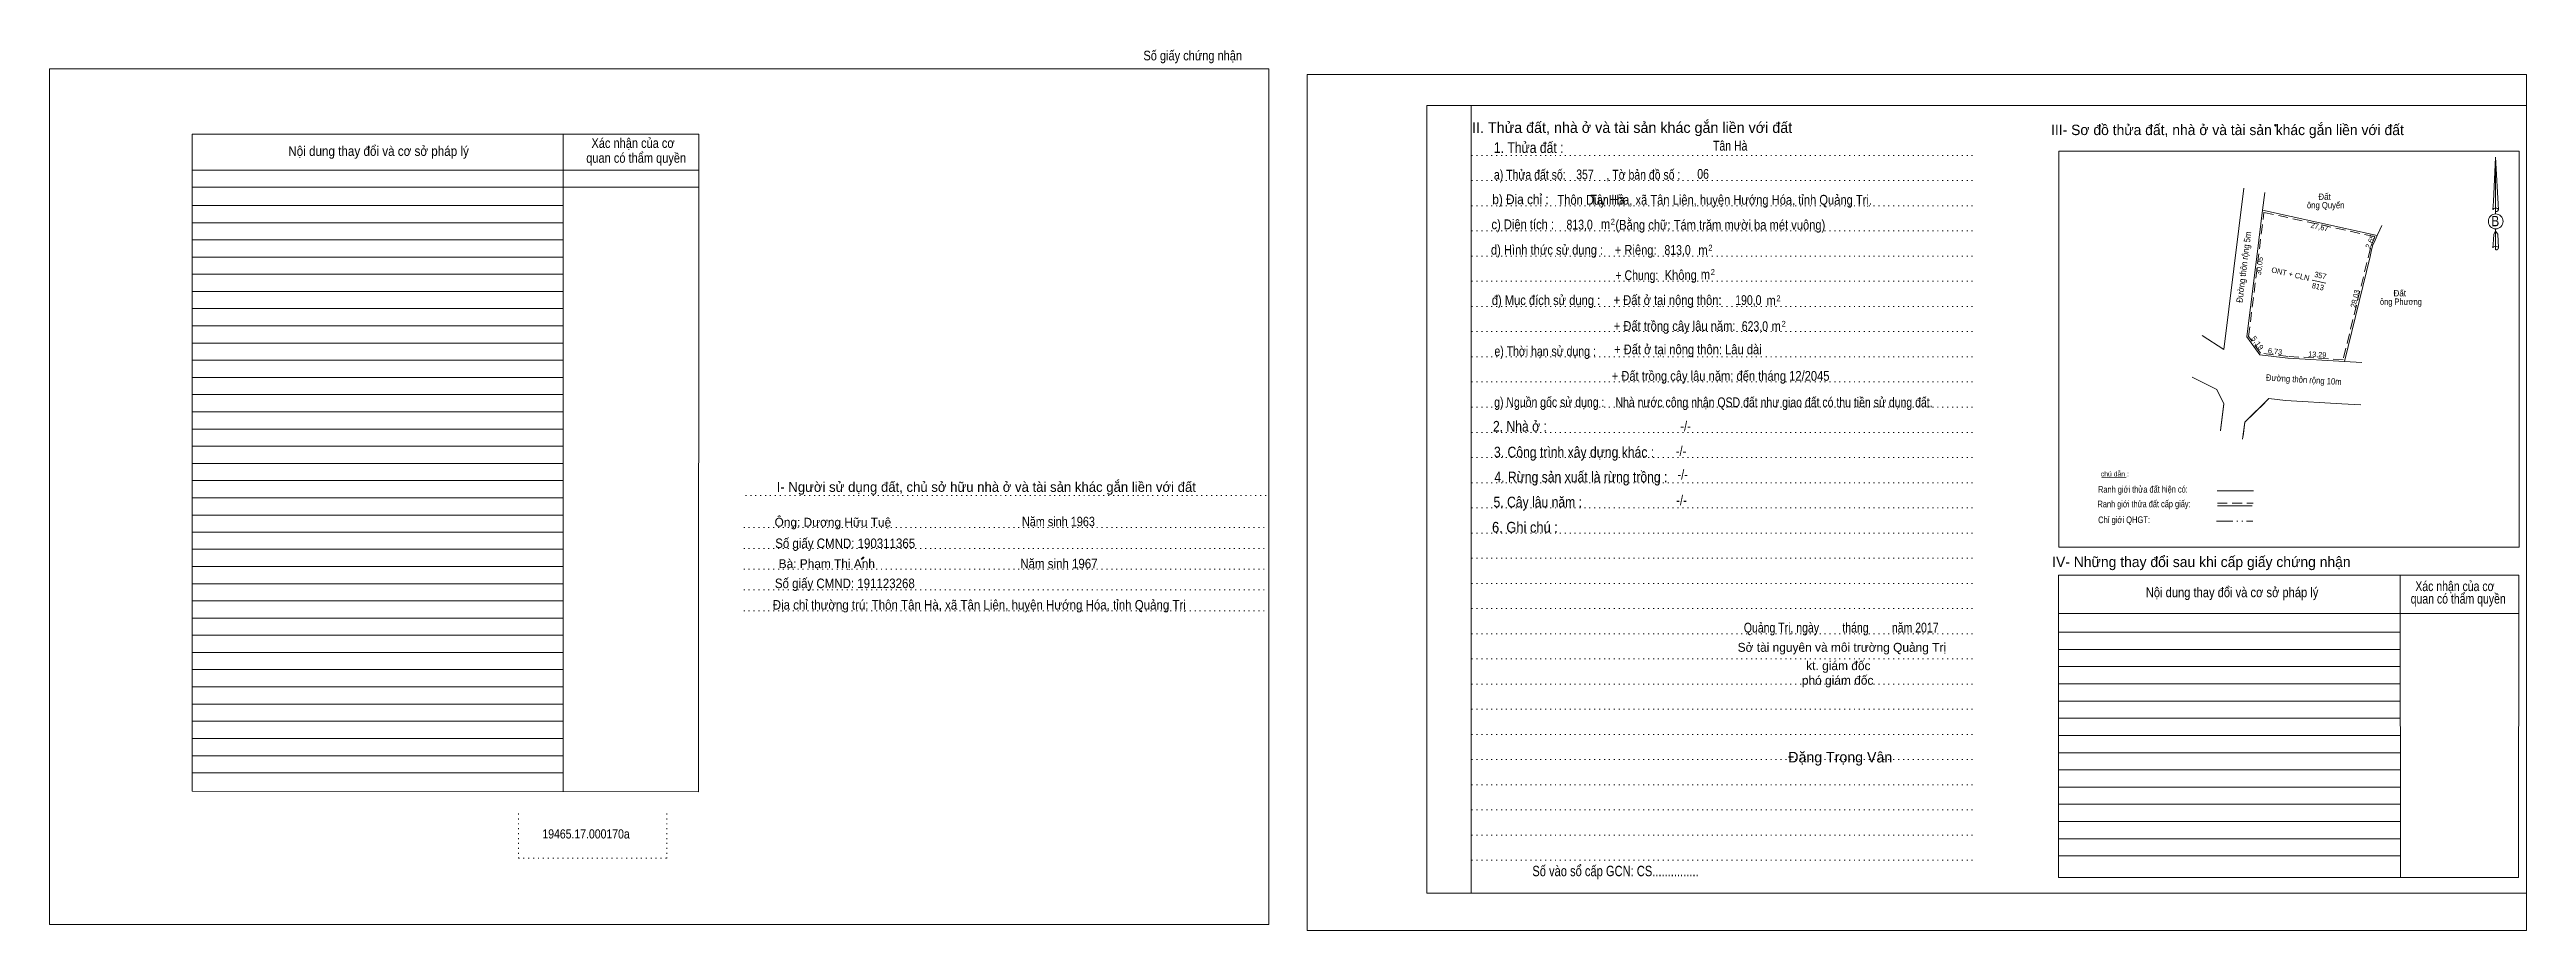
# Model space of a CAD drawing. Header units: metres. Extents: x 549096 to 550117, y 1838258 to 1839031.
# Drawn here: x 549096 to 549679, y 1838286 to 1838493 of the extents above; entities that cross this region are included whole.
import ezdxf
from ezdxf.enums import TextEntityAlignment as Align

# ---------------------------------------------------------------- set-up
doc = ezdxf.new("R2010")
doc.units = ezdxf.units.M
doc.header["$LTSCALE"] = 0.77
doc.header["$PDMODE"] = 32
doc.header["$PDSIZE"] = 0.385
for name, pattern in [('DASH_DOUBLE_DOT', [9.2, 5, -1.2, 0.3, -1.2, 0.3, -1.2]), ('DOTTED', [1.5, 0.3, -1.2]), ('MEDIUM_DASHED', [4.5, 3, -1.5])]:
    doc.linetypes.add(name, pattern=pattern)
for name, color, linetype, lineweight in [('1', 7, 'DOTTED', 13), ('15', 7, 'Continuous', 13), ('17', 7, 'Continuous', 13)]:
    doc.layers.add(name, color=color, linetype=linetype, lineweight=lineweight)
doc.layers.add('62', color=7, linetype='Continuous')

msp = doc.modelspace()

# ---------------------------------------------------------------- texts
at = {"layer": '15'}
for s, width, p in [('ông Quyến', 0.9, (549631.845, 1838455.7)), ('Đất ', 0.95, (549631.84, 1838457.7)), ('ông Phương', 0.85, (549649.56, 1838432.97)), ('Đất ', 0.95, (549649.56, 1838434.97))]:
    msp.add_text(s, height=1.5, dxfattribs=dict(at, width=width)).set_placement(p, align=Align.CENTER)
for s, height, rotation, width, p in [('Đường thôn rộng 5m', 1.5, 82.907, 0.9, (549613.2724, 1838441.7574)), ('27,67', 1.3, 347.601, 0.9, (549630.2604, 1838450.709)), ('30,05', 1.25, 82.908, 0.9, (549616.8505, 1838442.0428)), ('813', 1.3, 347.17, 0.95, (549629.8807, 1838436.637)), ('357', 1.3, 347.17, 0.95, (549630.4607, 1838439.2647)), ('28,03', 1.25, 76.232, 0.9, (549639.3798, 1838434.2763)), ('5,19', 1.249, 305.833, 1.1, (549615.259, 1838423.6257)), ('6,73', 1.25, 353.34, 0.9, (549619.8425, 1838421.3927)), ('13,29', 1.25, 356.679, 0.85, (549629.8288, 1838420.6533)), ('Đường thôn rộng 10m', 1.5, 356.679, 0.9, (549626.6466, 1838414.6048))]:
    msp.add_text(s, height=height, rotation=rotation, dxfattribs=dict(at, width=width)).set_placement(p, align=Align.CENTER)
for s, height, rotation, p in [('2,65', 1.25, 66.147, (549642.9409, 1838447.6173)), ('ONT + CLN', 1.3, 347.17, (549623.3907, 1838439.606))]:
    msp.add_text(s, height=height, rotation=rotation, dxfattribs=at).set_placement(p, align=Align.CENTER)
at = {"layer": '17'}
for s, height, width, p in [('Số giấy chứng nhận', 2.283, 0.85, (549364.88, 1838490.56)), ('Xác nhận của cơ', 2.283, 0.85, (549232.995, 1838469.94)), ('Xác nhận của cơ', 2.283, 0.85, (549232.995, 1838469.94)), ('Nội dung thay đổi và cơ sở pháp lý', 2.283, 0.9, (549173.04, 1838468.06)), ('Nội dung thay đổi và cơ sở pháp lý', 2.283, 0.9, (549173.04, 1838468.06)), (' quan có thẩm quyền', 2.283, 0.85, (549233.38, 1838466.44)), (' quan có thẩm quyền', 2.283, 0.85, (549233.38, 1838466.44)), ('1. Thửa đất :', 2.52, 0.85, (549444.045, 1838468.76)), ('Tân Hà', 2.31, 0.8, (549491.53, 1838469.3)), ('a) Thửa đất số:              , Tờ bản đồ số : ', 2.31, 0.8, (549458.165, 1838462.48)), ('357', 2.31, 0.8, (549457.31, 1838462.54)), ('06', 2.31, 0.8, (549485.14, 1838462.66)), ('b) Địa chỉ : ', 2.31, 0.9, (549442.5, 1838456.68)), ('Thôn Duy Hòa, xã Tân Liên, huyện Hướng Hóa, tỉnh Quảng Trị.', 2.31, 0.85, (549487.88, 1838456.56)), ('c) Diện tích :                                                   ', 2.31, 0.85, (549461.25, 1838450.78)), ('813,0', 2.31, 0.8, (549456.045, 1838450.72)), (' m', 2.31, 0.85, (549461.775, 1838450.84)), ('2', 1.4, 0.75, (549463.87, 1838451.84)), ('(Bằng chữ: Tám trăm mười ba mét vuông)', 2.31, 0.85, (549489.205, 1838450.67)), ('B', 2.419, 0.85, (549671.815, 1838451.48)), ('d) Hình thức sử dụng :', 2.31, 0.85, (549448.365, 1838444.78)), ('+ Riêng: ', 2.31, 0.85, (549469.62, 1838444.76)), ('813,0', 2.31, 0.8, (549479.125, 1838444.74)), (' m', 2.31, 0.85, (549484.755, 1838444.72)), ('2', 1.4, 0.75, (549486.87, 1838445.72)), ('       + Chung:', 2.31, 0.8, (549467.15, 1838438.8)), ('Không', 2.31, 0.85, (549479.87, 1838438.86)), (' m', 2.31, 0.85, (549485.315, 1838438.98)), ('2', 1.4, 0.75, (549487.43, 1838439.98)), ('đ) Mục đích sử dụng :', 2.31, 0.85, (549448.125, 1838432.92)), ('+ Đất ở tại nông thôn:', 2.31, 0.85, (549476.77, 1838432.94)), ('190,0', 2.31, 0.8, (549495.805, 1838432.94)), (' m', 2.31, 0.85, (549500.795, 1838432.84)), ('2', 1.4, 0.75, (549502.91, 1838433.82)), ('+ Đất trồng cây lâu năm:', 2.31, 0.85, (549478.43, 1838426.84)), ('623,0', 2.31, 0.8, (549497.345, 1838426.8)), (' m', 2.31, 0.85, (549502.005, 1838426.8)), ('2', 1.4, 0.75, (549504.12, 1838427.8)), ('e) Thời hạn sử dụng :', 2.31, 0.8, (549447.915, 1838420.9)), ('+ Đất ở tại nông thôn: Lâu dài', 2.31, 0.85, (549481.545, 1838421.32)), ('+ Đất trồng cây lâu năm: đến tháng 12/2045', 2.31, 0.85, (549489.26, 1838415.08)), ('g) Nguồn gốc sử dụng :', 2.31, 0.8, (549448.9, 1838408.9)), ('Nhà nước công nhận QSD đất như giao đất có thu tiền sử dụng đất.', 2.31, 0.8, (549501.855, 1838408.86)), ('2. Nhà ở :', 2.52, 0.85, (549441.975, 1838403.1)), ('-/-', 2.31, 0.85, (549481.01, 1838403.24)), ('3. Công trình xây dựng khác :', 2.52, 0.85, (549454.74, 1838397.02)), ('-/-', 2.31, 0.85, (549479.95, 1838397.38)), ('4. Rừng sản xuất là rừng trồng :', 2.52, 0.85, (549456.345, 1838391.16)), ('-/-', 2.31, 0.85, (549480.33, 1838391.86)), ('5. Cây lâu năm :', 2.52, 0.85, (549446.185, 1838385.26)), ('-/-', 2.31, 0.85, (549480.05, 1838385.8)), ('Năm sinh 1963', 2.25, 0.85, (549333.235, 1838380.8)), ('6. Ghi chú :', 2.52, 0.9, (549443.165, 1838379.32)), ('Số giấy CMND: 190311365', 2.25, 0.9, (549282.99, 1838375.68)), ('Năm sinh 1967', 2.25, 0.9, (549333.355, 1838370.9)), ('Số giấy CMND: 191123268', 2.25, 0.9, (549282.91, 1838366.24)), ('Nội dung thay đổi và cơ sở pháp lý', 2.31, 0.85, (549609.79, 1838364.1)), ('Xác nhận của cơ', 2.31, 0.8, (549662.285, 1838365.54)), ('Địa chỉ thường trú: Thôn Tân Hà, xã Tân Liên, huyện Hướng Hóa, tỉnh Quảng Trị', 2.25, 0.9, (549314.595, 1838361.18)), (' quan có thẩm quyền', 2.31, 0.8, (549662.725, 1838362.6)), ('Quảng Trị, ngày        tháng        năm 2017', 2.31, 0.8, (549517.68, 1838355.78)), ('19465.17.000170a', 2.17, 0.85, (549221.93, 1838307.26)), ('Số vào sổ cấp GCN: CS...............', 2.45, 0.8, (549464.495, 1838298.38))]:
    msp.add_text(s, height=height, dxfattribs=dict(at, width=width)).set_placement(p, align=Align.CENTER)
for s, height, p in [('II. Thửa đất, nhà ở và tài sản khác gắn liền với đất', 2.52, (549468.415, 1838473.48)), ('III- Sơ đồ thửa đất, nhà ở và tài sản khác gắn liền với đất', 2.45, (549608.69, 1838472.96)), ('I- Người sử dụng đất, chủ sở hữu nhà ở và tài sản khác gắn liền với đất', 2.314, (549316.235, 1838388.92)), ('Ông: Dương Hữu Tuệ ', 2.09, (549280.48, 1838380.72)), ('Bà: Phạm Thị Anh', 2.09, (549278.66, 1838370.95)), ('IV- Những thay đổi sau khi cấp giấy chứng nhận', 2.45, (549602.555, 1838371.2)), ('Sở tài nguyên và môi trường Quảng Trị', 2.1, (549517.84, 1838351.24)), ('phó giám đốc', 2.1, (549516.845, 1838343.48)), ('kt. giám đốc', 2.1, (549517.015, 1838346.92)), ('Đặng Trọng Vân', 2.495, (549517.455, 1838325.18))]:
    msp.add_text(s, height=height, dxfattribs=at).set_placement(p, align=Align.CENTER)
for s, height, width, p in [('Ranh giới thửa đất hiện có:', 1.581, 0.8, (549588.7781, 1838388.7246)), ('Ranh giới thửa đất cấp giấy:', 1.574, 0.8, (549589.0431, 1838385.2854)), ('Chỉ giới QHGT:', 1.567, 0.85, (549584.3382, 1838381.5545))]:
    msp.add_text(s, height=height, rotation=0.135, dxfattribs=dict(at, width=width)).set_placement(p, align=Align.CENTER)
msp.add_text('chú dẫn :', height=1.161, rotation=359.974, dxfattribs=at).set_placement((549582.1597, 1838392.5584), align=Align.CENTER)
at = {"layer": '62', "width": 0.8}
msp.add_text('Tân Hà', height=2.31, dxfattribs=at).set_placement((549462.67, 1838456.59), align=Align.CENTER)

# ---------------------------------------------------------------- hatches: boundary and pattern name
at = {"layer": '17'}
msp.add_hatch(color=256, dxfattribs=at).paths.add_polyline_path([(549286.89, 1838373.08), (549287.27, 1838373.33), (549287.33, 1838373.38), (549287.38, 1838373.46), (549287.35, 1838373.52), (549287.31, 1838373.55), (549287.23, 1838373.53), (549287.14, 1838373.46), (549286.78, 1838373.08)])

# ---------------------------------------------------------------- linework, layer by layer
at = {"layer": '1', "linetype": 'Continuous'}
for p, q in [((549420.01, 1838479.92), (549679.15, 1838479.92)), ((549420.01, 1838479.92), (549420.01, 1838294.42)), ((549679.15, 1838479.92), (549679.15, 1838292.86)), ((549420.01, 1838294.42), (549679.15, 1838294.42))]:
    msp.add_line(p, q, dxfattribs=at)
at = {"layer": '1'}
for p, q in [((549430.51, 1838479.92), (549430.51, 1838294.42)), ((549430.51, 1838479.92), (549430.51, 1838294.42)), ((549430.61, 1838468.16), (549548.97, 1838468.16)), ((549430.61, 1838462.24), (549548.97, 1838462.24)), ((549430.61, 1838456.3), (549548.97, 1838456.3)), ((549430.61, 1838450.38), (549548.97, 1838450.38)), ((549430.61, 1838444.46), (549548.97, 1838444.46)), ((549430.61, 1838438.52), (549548.97, 1838438.52)), ((549430.61, 1838432.58), (549548.97, 1838432.58)), ((549430.61, 1838426.68), (549548.97, 1838426.68)), ((549430.61, 1838420.7), (549548.97, 1838420.7)), ((549430.61, 1838414.8), (549548.97, 1838414.8)), ((549430.61, 1838408.86), (549548.97, 1838408.86)), ((549430.61, 1838402.92), (549548.97, 1838402.92)), ((549430.61, 1838397), (549548.97, 1838397)), ((549430.61, 1838391.08), (549548.97, 1838391.08)), ((549259.49, 1838388.06), (549382.79, 1838388.06)), ((549430.61, 1838385.14), (549548.97, 1838385.14)), ((549259.09, 1838380.5), (549382.37, 1838380.5)), ((549430.61, 1838379.22), (549548.97, 1838379.22)), ((549259.09, 1838375.6), (549382.37, 1838375.6)), ((549430.61, 1838373.28), (549548.97, 1838373.28)), ((549259.09, 1838370.7), (549382.37, 1838370.7)), ((549430.61, 1838367.34), (549548.97, 1838367.34)), ((549259.09, 1838365.8), (549382.37, 1838365.8)), ((549430.61, 1838361.44), (549548.97, 1838361.44)), ((549259.09, 1838360.9), (549382.37, 1838360.9)), ((549430.61, 1838355.5), (549548.97, 1838355.5)), ((549430.61, 1838349.56), (549548.97, 1838349.56)), ((549430.61, 1838343.62), (549548.97, 1838343.62)), ((549430.61, 1838337.72), (549548.97, 1838337.72)), ((549430.61, 1838331.78), (549548.97, 1838331.78)), ((549430.61, 1838325.84), (549548.97, 1838325.84)), ((549430.61, 1838319.9), (549548.97, 1838319.9)), ((549205.99, 1838313.14), (549205.99, 1838302.6)), ((549240.97, 1838313.14), (549240.97, 1838302.6)), ((549430.61, 1838314), (549548.97, 1838314)), ((549205.99, 1838302.6), (549240.97, 1838302.6)), ((549430.61, 1838308.06), (549548.97, 1838308.06)), ((549430.61, 1838302.12), (549548.97, 1838302.12))]:
    msp.add_line(p, q, dxfattribs=at)
at = {"layer": '1', "linetype": 'Continuous'}
for points in [[(549095.51, 1838287), (549382.79, 1838287), (549382.79, 1838488.6), (549095.51, 1838488.6)], [(549095.51, 1838488.6), (549382.79, 1838488.6), (549382.79, 1838287), (549095.51, 1838287)], [(549095.51, 1838287), (549382.79, 1838287), (549382.79, 1838488.6), (549095.51, 1838488.6)], [(549391.87, 1838285.6), (549679.15, 1838285.6), (549679.15, 1838487.2), (549391.87, 1838487.2)], [(549430.51, 1838479.92), (549679.15, 1838479.92), (549679.15, 1838294.42), (549430.51, 1838294.42)]]:
    msp.add_lwpolyline(points, close=True, dxfattribs=at)
at = {"layer": '15'}
for p, q in [((549607.85, 1838422.47), (549612.57, 1838460.43)), ((549616.08, 1838448.2), (549616.96, 1838455.24)), ((549617.48, 1838459.43), (549616.96, 1838455.24)), ((549616.96, 1838455.24), (549643.98, 1838449.3)), ((549643.98, 1838449.3), (549644.58, 1838450.65)), ((549644.58, 1838450.65), (549645.04, 1838451.68)), ((549613.25, 1838425.42), (549615.61, 1838444.39)), ((549628.66, 1838438.8), (549631.9, 1838438.04)), ((549602.7, 1838425.75), (549607.85, 1838422.47)), ((549622.97, 1838420.43), (549636.24, 1838419.66)), ((549600.4, 1838415.91), (549606.19, 1838413.01)), ((549606.2, 1838413.01), (549607.85, 1838409.62)), ((549607.85, 1838409.62), (549607.05, 1838403.27)), ((549607.85, 1838409.62), (549607.07, 1838403.38)), ((549607.85, 1838409.62), (549607.08, 1838403.47)), ((549618.47, 1838410.88), (549622.39, 1838410.45)), ((549622.39, 1838410.45), (549635.66, 1838409.68)), ((549640.13, 1838409.42), (549635.67, 1838409.68))]:
    msp.add_line(p, q, dxfattribs=at)
at = {"layer": '15', "linetype": 'MEDIUM_DASHED'}
msp.add_lwpolyline([(549617.3, 1838454.76), (549643.43, 1838449.01), (549642.37, 1838446.32), (549635.93, 1838420.08), (549623, 1838420.83), (549616.51, 1838421.59), (549613.67, 1838425.53)], close=True, dxfattribs=at)
at = {"layer": '15'}
for points in [[(549642.91, 1838446.88), (549643.49, 1838448.2), (549643.98, 1838449.3)], [(549615.61, 1838444.39), (549615.75, 1838445.52), (549616.08, 1838448.2)], [(549640.39, 1838419.42), (549636.24, 1838419.66), (549642.3, 1838444.39)], [(549642.3, 1838444.39), (549642.58, 1838445.52), (549642.91, 1838446.88)], [(549613.25, 1838425.42), (549616.29, 1838421.21), (549622.9, 1838420.43)], [(549617.47, 1838409.9), (549612.81, 1838405.32), (549612.27, 1838401.35)], [(549618.47, 1838410.88), (549612.81, 1838405.32), (549612.37, 1838402.03)]]:
    msp.add_lwpolyline(points, dxfattribs=at)
at = {"layer": '17'}
for p, q in [((549248.49, 1838473.16), (549129.11, 1838473.16)), ((549129.11, 1838473.16), (549129.11, 1838318.42)), ((549216.51, 1838473.16), (549216.55, 1838318.32)), ((549568.93, 1838469.2), (549568.93, 1838375.9)), ((549671.89, 1838467.74), (549672.55, 1838455.38)), ((549671.89, 1838467.74), (549672.55, 1838455.38)), ((549671.89, 1838467.74), (549672.55, 1838455.38)), ((549248.49, 1838464.7), (549129.27, 1838464.7)), ((549248.49, 1838460.66), (549129.27, 1838460.66)), ((549216.51, 1838456.38), (549129.11, 1838456.38)), ((549671.35, 1838457.3), (549671.23, 1838455.4)), ((549671.89, 1838455.8), (549671.89, 1838455.32)), ((549671.89, 1838455.32), (549671.89, 1838454.96)), ((549671.89, 1838454.96), (549671.89, 1838454.48)), ((549671.89, 1838454.96), (549671.89, 1838454.48)), ((549671.89, 1838454.96), (549671.89, 1838454.48)), ((549672.55, 1838455.38), (549672.55, 1838455.4)), ((549216.51, 1838452.32), (549129.11, 1838452.32)), ((549216.51, 1838452.32), (549129.11, 1838452.32)), ((549671.89, 1838450.3), (549671.89, 1838450.86)), ((549671.89, 1838450.3), (549671.89, 1838450.86)), ((549671.89, 1838450.3), (549671.89, 1838450.86)), ((549671.89, 1838450.3), (549672.39, 1838449.64)), ((549671.89, 1838450.3), (549672.39, 1838449.64)), ((549671.89, 1838450.3), (549672.39, 1838449.64)), ((549672.39, 1838449.64), (549672.55, 1838446.38)), ((549672.39, 1838449.64), (549672.55, 1838446.38)), ((549672.39, 1838449.64), (549672.55, 1838446.38)), ((549216.51, 1838448.26), (549129.11, 1838448.26)), ((549216.51, 1838444.22), (549129.11, 1838444.22)), ((549671.89, 1838446.8), (549671.89, 1838446.32)), ((549671.89, 1838446.32), (549671.89, 1838445.96)), ((549672.55, 1838446.38), (549672.55, 1838446.42)), ((549216.51, 1838440.16), (549129.11, 1838440.16)), ((549216.51, 1838436.1), (549129.11, 1838436.1)), ((549216.51, 1838432.08), (549129.11, 1838432.08)), ((549216.53, 1838428.02), (549129.11, 1838428.02)), ((549216.53, 1838423.98), (549129.11, 1838423.98)), ((549216.53, 1838419.92), (549129.11, 1838419.92)), ((549216.55, 1838415.86), (549129.11, 1838415.86)), ((549216.55, 1838411.84), (549129.11, 1838411.84)), ((549216.55, 1838407.78), (549129.11, 1838407.78)), ((549216.55, 1838403.72), (549129.11, 1838403.72)), ((549216.55, 1838399.68), (549129.11, 1838399.68)), ((549216.55, 1838395.62), (549129.11, 1838395.62)), ((549216.55, 1838391.58), (549129.11, 1838391.58)), ((549579.13, 1838392.28), (549584.79, 1838392.38)), ((549216.55, 1838387.52), (549129.11, 1838387.52)), ((549606.27, 1838389.12), (549614.81, 1838389.12)), ((549606.37, 1838385.66), (549614.55, 1838385.66)), ((549606.37, 1838385.66), (549614.55, 1838385.66)), ((549216.55, 1838383.46), (549129.11, 1838383.46)), ((549216.55, 1838379.44), (549129.11, 1838379.44)), ((549216.55, 1838375.38), (549129.11, 1838375.38)), ((549677.45, 1838375.9), (549568.93, 1838375.9)), ((549216.55, 1838371.32), (549129.11, 1838371.32)), ((549216.55, 1838367.28), (549129.11, 1838367.28)), ((549649.43, 1838369.32), (549649.49, 1838298.1)), ((549677.35, 1838369.32), (549677.31, 1838298.1)), ((549216.55, 1838363.22), (549129.11, 1838363.22)), ((549216.55, 1838359.16), (549129.11, 1838359.16)), ((549216.57, 1838355.14), (549129.11, 1838355.14)), ((549677.35, 1838360.28), (549568.85, 1838360.28)), ((549649.43, 1838355.84), (549568.85, 1838355.84)), ((549216.57, 1838351.08), (549129.11, 1838351.08)), ((549649.43, 1838351.78), (549568.85, 1838351.78)), ((549216.57, 1838347.04), (549129.11, 1838347.04)), ((549649.43, 1838347.74), (549568.85, 1838347.74)), ((549649.43, 1838343.68), (549568.85, 1838343.68)), ((549216.57, 1838342.98), (549129.11, 1838342.98)), ((549216.57, 1838338.92), (549129.11, 1838338.92)), ((549649.45, 1838339.62), (549568.85, 1838339.62)), ((549216.57, 1838334.88), (549129.11, 1838334.88)), ((549649.45, 1838335.58), (549568.85, 1838335.58)), ((549216.57, 1838330.82), (549129.11, 1838330.82)), ((549216.57, 1838326.76), (549129.11, 1838326.76)), ((549649.45, 1838331.52), (549568.85, 1838331.52)), ((549649.45, 1838327.46), (549568.85, 1838327.46)), ((549216.57, 1838322.74), (549129.11, 1838322.74)), ((549649.47, 1838323.44), (549568.85, 1838323.44)), ((549649.49, 1838319.38), (549568.85, 1838319.38)), ((549649.49, 1838315.34), (549568.85, 1838315.34)), ((549649.49, 1838311.28), (549568.85, 1838311.28)), ((549649.49, 1838307.22), (549568.85, 1838307.22)), ((549649.49, 1838303.2), (549568.85, 1838303.2)), ((549677.31, 1838298.1), (549568.85, 1838298.1))]:
    msp.add_line(p, q, dxfattribs=at)
at = {"layer": '17', "linetype": 'MEDIUM_DASHED'}
msp.add_line((549606.35, 1838386.26), (549614.75, 1838386.26), dxfattribs=at)
at = {"layer": '17', "linetype": 'DASH_DOUBLE_DOT'}
msp.add_line((549606.13, 1838382.04), (549614.67, 1838382.04), dxfattribs=at)
at = {"layer": '17'}
for points in [[(549248.49, 1838473.16), (549248.43, 1838318.26), (549129.11, 1838318.42)], [(549677.45, 1838375.9), (549677.45, 1838469.2), (549568.93, 1838469.2)], [(549671.89, 1838455.8), (549671.89, 1838467.74), (549671.35, 1838457.3)], [(549671.89, 1838446.8), (549671.89, 1838450.3), (549671.43, 1838449.64), (549671.35, 1838448.32), (549671.23, 1838446.42)], [(549677.35, 1838369.32), (549568.85, 1838369.32), (549568.85, 1838298.1)]]:
    msp.add_lwpolyline(points, dxfattribs=at)
msp.add_lwpolyline([(549286.89, 1838373.08), (549287.27, 1838373.33), (549287.33, 1838373.38), (549287.38, 1838373.46), (549287.35, 1838373.52), (549287.31, 1838373.55), (549287.23, 1838373.53), (549287.14, 1838373.46), (549286.78, 1838373.08)], close=True, dxfattribs=at)
msp.add_ellipse((549671.908, 1838452.6276), major_axis=(0, 1.7611), ratio=0.983453, dxfattribs=at)
for centre, start_param, end_param in [((549671.9086, 1838455.3414), 1.57079633, 3.07445202), ((549671.9086, 1838455.3414), 0.06714063, 1.57079633), ((549671.9086, 1838455.3414), 4.71238898, 6.28318531), ((549671.9086, 1838446.3528), 2.49106941, 3.07427841), ((549671.9086, 1838446.3528), 1.57079633, 2.49106941), ((549671.9086, 1838446.3528), 0.06714063, 1.57079633), ((549671.9086, 1838446.3528), 4.71238898, 6.28318531)]:
    msp.add_ellipse(centre, major_axis=(0.6349, 0), ratio=0.655448, start_param=start_param, end_param=end_param, dxfattribs=at)
msp.add_point((549619.99, 1838475.26), dxfattribs=at)

msp.set_redraw_order([(e.dxf.handle, doc.entitydb.next_handle()) for e in msp.query("TEXT MTEXT ATTDEF DIMENSION ARC_DIMENSION")])  # texts and dimensions are drawn at this point

doc.saveas('drawing.dxf')
